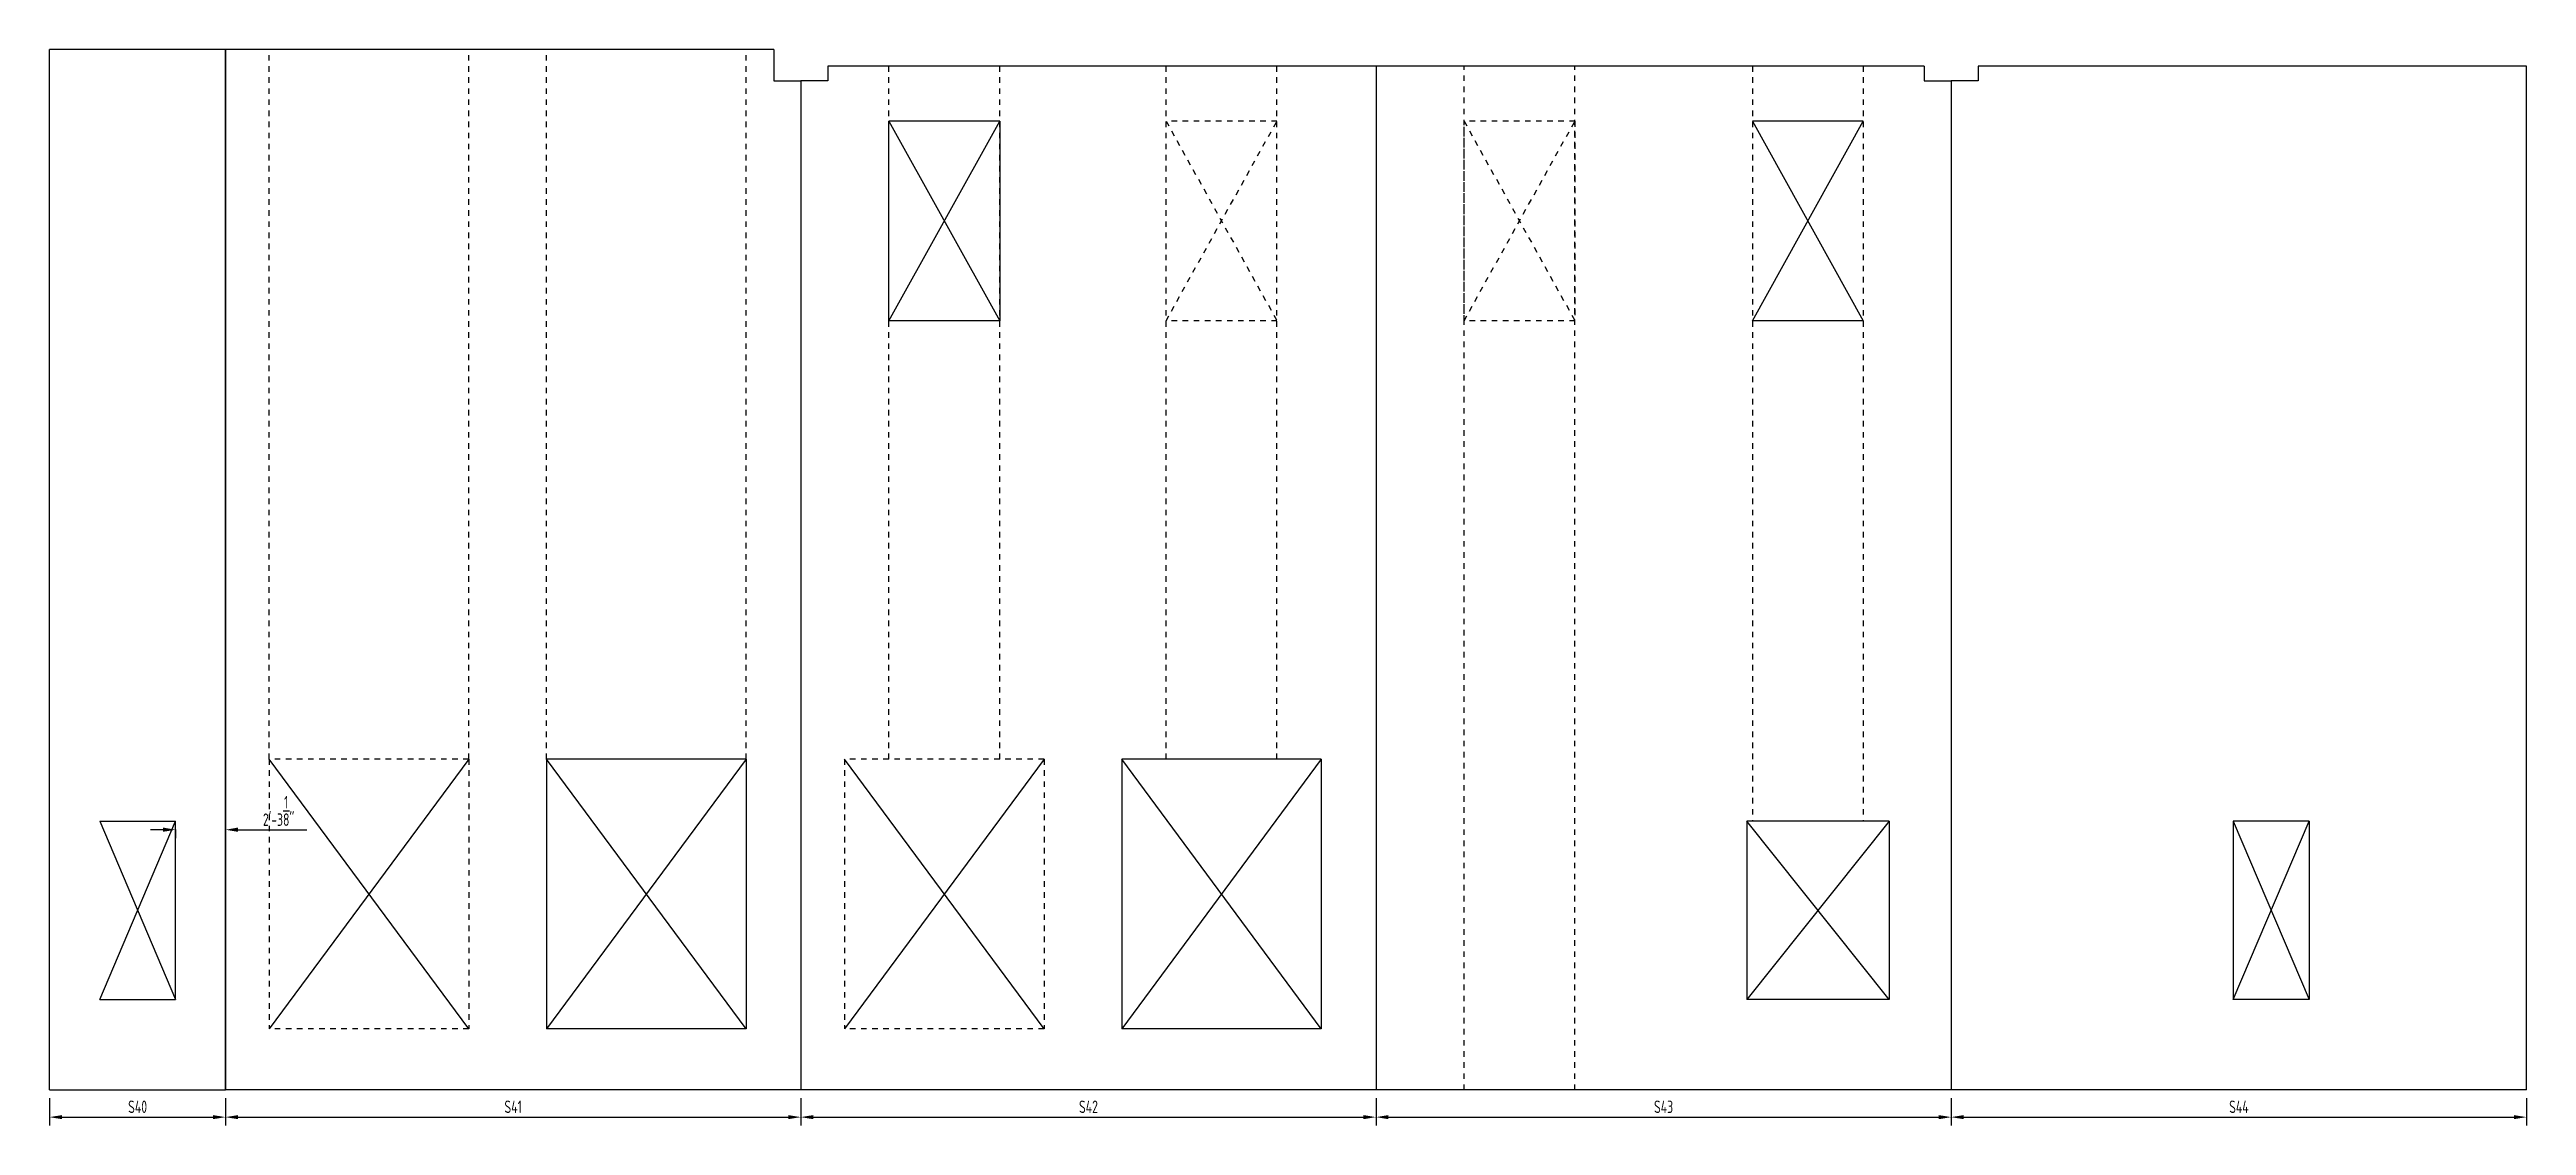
# Model space of a CAD drawing. Header units: inches. Extents: x 10095 to 38568, y -2433 to 4174.
# Drawn here: x 29593 to 30934, y -2433 to -1851 of the extents above; entities that cross this region are included whole.
import ezdxf

# ---------------------------------------------------------------- set-up
doc = ezdxf.new("R2010")
doc.units = ezdxf.units.IN
doc.header["$MEASUREMENT"] = 0
doc.linetypes.add('HIDDEN', pattern=[6, 3, -3])
doc.layers.get('Defpoints').update_dxf_attribs({"linetype": 'CONTINUOUS'})
for name, color, linetype in [('0-35', 3, 'CONTINUOUS'), ('0-50', 10, 'CONTINUOUS'), ('hidden', 7, 'HIDDEN')]:
    doc.layers.add(name, color=color, linetype=linetype)
doc.styles.add('AR', font='ARCHQUIK.shx', dxfattribs={"width": 0.8})
doc.dimstyles.new('CADS_DIM_48', dxfattribs={"dimscale": 48, "dimtxt": 0.09375, "dimasz": 0.09375, "dimexe": 0.0625, "dimexo": 0.0625, "dimgap": 0.09375, "dimtad": 0, "dimtih": 1, "dimtoh": 1, "dimzin": 1, "dimdsep": 46, "dimlunit": 4, "dimtxsty": 'AR', "dimblk": 'CLOSED', "dimcen": 0.1875, "dimadec": 0, "dimazin": 0, "dimtfac": 1, "dimtofl": 0, "dimtmove": 0, "dimatfit": 1, "dimldrblk": 'DOTBLANK', "dimfxl": 1, "dimtzin": 0, "dimarcsym": 0})

msp = doc.modelspace()

# ---------------------------------------------------------------- blocks, each defined once
blk = doc.blocks.new('*D437')
at = {"layer": '0-35', "color": 0, "lineweight": -2, "transparency": 16777216}
for p, q in [((29654.8, -2272.7), (29648.1, -2272.7)), ((29661.6, -2272.5), (29661.6, -2277.2)), ((29688.7, -2272.5), (29688.7, -2277.2)), ((29695.4, -2272.7), (29732.6, -2272.7))]:
    blk.add_line(p, q, dxfattribs=at)
at = {"layer": '0-35', "color": 0, "transparency": 16777216}
for points in [[(29654.8, -2271.5), (29654.8, -2273.8), (29661.6, -2272.7)], [(29695.4, -2271.5), (29695.4, -2273.8), (29688.7, -2272.7)]]:
    blk.add_solid(points, dxfattribs=at)
at = {"layer": 'Defpoints', "color": 0, "transparency": 16777216}
for p in [(29661.6, -2268), (29688.7, -2268), (29688.7, -2272.7)]:
    blk.add_point(p, dxfattribs=at)
at = {"layer": '0-35', "color": 0, "transparency": 16777216, "insert": (29717.4, -2262.5), "char_height": 6.75, "attachment_point": 5, "style": 'AR'}
blk.add_mtext('2\'-3{\\H1.000000x;\\S1/8;}"', dxfattribs=at)
blk = doc.blocks.new('_DotBlank')
at = {"layer": '0-35', "color": 0, "lineweight": -2}
blk.add_line((-0.5, 0), (-1, 0), dxfattribs=at)
blk.add_circle((0, 0), 0.5, dxfattribs=at)
blk = doc.blocks.new('*D438')
at = {"layer": '0-35', "color": 0, "lineweight": -2, "transparency": 16777216}
for p, q in [((29593.4, -2418), (29593.4, -2432.7)), ((29688.7, -2418), (29688.7, -2432.7)), ((29600.2, -2428.2), (29681.9, -2428.2))]:
    blk.add_line(p, q, dxfattribs=at)
at = {"layer": '0-35', "color": 0, "transparency": 16777216}
for points in [[(29600.2, -2427.1), (29600.2, -2429.3), (29593.4, -2428.2)], [(29681.9, -2427.1), (29681.9, -2429.3), (29688.7, -2428.2)]]:
    blk.add_solid(points, dxfattribs=at)
at = {"layer": 'Defpoints', "color": 0, "transparency": 16777216}
for p in [(29593.4, -2413.5), (29688.7, -2413.5), (29688.7, -2428.2)]:
    blk.add_point(p, dxfattribs=at)
at = {"layer": '0-35', "color": 0, "transparency": 16777216, "insert": (29641.1, -2422.6), "char_height": 6.75, "attachment_point": 5, "style": 'AR'}
blk.add_mtext('S40', dxfattribs=at)
blk = doc.blocks.new('*D439')
at = {"layer": '0-35', "color": 0, "lineweight": -2, "transparency": 16777216}
for p, q in [((29688.7, -2418), (29688.7, -2432.7)), ((29999.9, -2418), (29999.9, -2432.7)), ((29695.4, -2428.2), (29993.2, -2428.2))]:
    blk.add_line(p, q, dxfattribs=at)
at = {"layer": '0-35', "color": 0, "transparency": 16777216}
for points in [[(29695.4, -2427.1), (29695.4, -2429.3), (29688.7, -2428.2)], [(29993.2, -2427.1), (29993.2, -2429.3), (29999.9, -2428.2)]]:
    blk.add_solid(points, dxfattribs=at)
at = {"layer": 'Defpoints', "color": 0, "transparency": 16777216}
for p in [(29688.7, -2413.5), (29999.9, -2413.5), (29999.9, -2428.2)]:
    blk.add_point(p, dxfattribs=at)
at = {"layer": '0-35', "color": 0, "transparency": 16777216, "insert": (29844.3, -2422.6), "char_height": 6.75, "attachment_point": 5, "style": 'AR'}
blk.add_mtext('S41', dxfattribs=at)
blk = doc.blocks.new('*D440')
at = {"layer": '0-35', "color": 0, "lineweight": -2, "transparency": 16777216}
for p, q in [((29999.9, -2418), (29999.9, -2432.7)), ((30311.2, -2418), (30311.2, -2432.7)), ((30006.7, -2428.2), (30304.4, -2428.2))]:
    blk.add_line(p, q, dxfattribs=at)
at = {"layer": '0-35', "color": 0, "transparency": 16777216}
for points in [[(30006.7, -2427.1), (30006.7, -2429.3), (29999.9, -2428.2)], [(30304.4, -2427.1), (30304.4, -2429.3), (30311.2, -2428.2)]]:
    blk.add_solid(points, dxfattribs=at)
at = {"layer": 'Defpoints', "color": 0, "transparency": 16777216}
for p in [(29999.9, -2413.5), (30311.2, -2413.5), (30311.2, -2428.2)]:
    blk.add_point(p, dxfattribs=at)
at = {"layer": '0-35', "color": 0, "transparency": 16777216, "insert": (30155.6, -2422.6), "char_height": 6.75, "attachment_point": 5, "style": 'AR'}
blk.add_mtext('S42', dxfattribs=at)
blk = doc.blocks.new('*D441')
at = {"layer": '0-35', "color": 0, "lineweight": -2, "transparency": 16777216}
for p, q in [((30311.2, -2418), (30311.2, -2432.7)), ((30622.4, -2418), (30622.4, -2432.7)), ((30317.9, -2428.2), (30615.7, -2428.2))]:
    blk.add_line(p, q, dxfattribs=at)
at = {"layer": '0-35', "color": 0, "transparency": 16777216}
for points in [[(30317.9, -2427.1), (30317.9, -2429.3), (30311.2, -2428.2)], [(30615.7, -2427.1), (30615.7, -2429.3), (30622.4, -2428.2)]]:
    blk.add_solid(points, dxfattribs=at)
at = {"layer": 'Defpoints', "color": 0, "transparency": 16777216}
for p in [(30311.2, -2413.5), (30622.4, -2413.5), (30622.4, -2428.2)]:
    blk.add_point(p, dxfattribs=at)
at = {"layer": '0-35', "color": 0, "transparency": 16777216, "insert": (30466.8, -2422.6), "char_height": 6.75, "attachment_point": 5, "style": 'AR'}
blk.add_mtext('S43', dxfattribs=at)
blk = doc.blocks.new('*D442')
at = {"layer": '0-35', "color": 0, "lineweight": -2, "transparency": 16777216}
for p, q in [((30622.4, -2418), (30622.4, -2432.7)), ((30933.7, -2418), (30933.7, -2432.7)), ((30629.2, -2428.2), (30926.9, -2428.2))]:
    blk.add_line(p, q, dxfattribs=at)
at = {"layer": '0-35', "color": 0, "transparency": 16777216}
for points in [[(30629.2, -2427.1), (30629.2, -2429.3), (30622.4, -2428.2)], [(30926.9, -2427.1), (30926.9, -2429.3), (30933.7, -2428.2)]]:
    blk.add_solid(points, dxfattribs=at)
at = {"layer": 'Defpoints', "color": 0, "transparency": 16777216}
for p in [(30622.4, -2413.5), (30933.7, -2413.5), (30933.7, -2428.2)]:
    blk.add_point(p, dxfattribs=at)
at = {"layer": '0-35', "color": 0, "transparency": 16777216, "insert": (30778.1, -2422.6), "char_height": 6.75, "attachment_point": 5, "style": 'AR'}
blk.add_mtext('S44', dxfattribs=at)

# ---------------------------------------------------------------- dimensions: what is measured, and where the dimension line sits
at = {"layer": '0-35'}
dim = msp.add_linear_dim(base=(29688.69539, -2272.67042), p1=(29661.57039, -2268.00568), p2=(29688.69539, -2268.00568), dimstyle='CADS_DIM_48', override={"dimscale": 72, "dimgap": 0.03125, "dimtad": 1, "dimtih": 0, "dimtoh": 0, "dimdec": 4, "dimtdec": 4}, dxfattribs=at)
dim.commit()
dim.dimension.update_dxf_attribs({"geometry": '*D437', "text_midpoint": (29717.38677, -2262.54542)})
for base, p1, p2, text, picture, middle in [((29688.69539, -2428.20346), (29593.44539, -2413.50568), (29688.69539, -2413.50568), 'S40', '*D438', (29641.07039, -2422.57846)), ((29999.94539, -2428.20346), (29688.69539, -2413.50568), (29999.94539, -2413.50568), 'S41', '*D439', (29844.32039, -2422.57846)), ((30311.19539, -2428.20346), (29999.94539, -2413.50568), (30311.19539, -2413.50568), 'S42', '*D440', (30155.57039, -2422.57846)), ((30622.44539, -2428.20346), (30311.19539, -2413.50568), (30622.44539, -2413.50568), 'S43', '*D441', (30466.82039, -2422.57846)), ((30933.69539, -2428.20346), (30622.44539, -2413.50568), (30933.69539, -2413.50568), 'S44', '*D442', (30778.07039, -2422.57846))]:
    dim = msp.add_linear_dim(base=base, p1=p1, p2=p2, text=text, dimstyle='CADS_DIM_48', override={"dimscale": 72, "dimgap": 0.03125, "dimtad": 1, "dimtih": 0, "dimtoh": 0, "dimdec": 4, "dimtdec": 4, "dimtmove": 1}, dxfattribs=at)
    dim.commit()
    dim.dimension.update_dxf_attribs({"geometry": picture, "text_midpoint": middle})

# ---------------------------------------------------------------- linework, layer by layer
at = {"layer": '0-35'}
for p, q in [((29593.44539, -2413.50568), (29593.44539, -1850.50568)), ((29688.69539, -1850.50568), (29593.44539, -1850.50568)), ((29688.69539, -2413.50568), (29688.69539, -1850.50568)), ((29688.69539, -1850.50568), (29688.69539, -2413.50568)), ((29985.32039, -1850.50568), (29688.69539, -1850.50568)), ((29985.32039, -1850.50568), (29985.32039, -1867.50568)), ((30311.19539, -1859.50568), (30014.57039, -1859.50568)), ((30014.57039, -1859.50568), (30014.57039, -1867.50568)), ((30311.19539, -1859.50568), (30311.19539, -2413.50568)), ((30311.19539, -1859.50568), (30311.19539, -2413.50568)), ((30607.82039, -1859.50568), (30311.19539, -1859.50568)), ((30607.82039, -1859.50568), (30607.82039, -1867.50568)), ((30933.69539, -1859.50568), (30637.07039, -1859.50568)), ((30637.07039, -1859.50568), (30637.07039, -1867.50568)), ((30933.69539, -2413.50568), (30933.69539, -1859.50568)), ((29985.32039, -1867.50568), (29999.94539, -1867.50568)), ((29999.94539, -1867.50568), (29999.94539, -2413.50568)), ((29999.94539, -1867.50568), (29999.94539, -2413.50568)), ((30014.57039, -1867.50568), (29999.94539, -1867.50568)), ((30607.82039, -1867.50568), (30622.44539, -1867.50568)), ((30622.44539, -1867.50568), (30622.44539, -2413.50568)), ((30622.44539, -1867.50568), (30622.44539, -2413.50568)), ((30637.07039, -1867.50568), (30622.44539, -1867.50568)), ((30107.57039, -1889.25568), (30047.57039, -1889.25568)), ((30047.57039, -1889.25568), (30107.57039, -1997.25568)), ((30047.57039, -1997.25568), (30107.57039, -1889.25568)), ((30047.57039, -1997.25568), (30047.57039, -1889.25568)), ((30107.57039, -1889.25568), (30107.57039, -1997.25568)), ((30574.82039, -1889.25568), (30514.82039, -1889.25568)), ((30514.82039, -1889.25568), (30574.82039, -1997.25568)), ((30514.82039, -1997.25568), (30574.82039, -1889.25568)), ((30107.57039, -1997.25568), (30047.57039, -1997.25568)), ((30574.82039, -1997.25568), (30514.82039, -1997.25568)), ((29862.32039, -2234.50568), (29862.32039, -2380.50568)), ((29970.32039, -2234.50568), (29862.32039, -2234.50568)), ((29970.32039, -2234.50568), (29862.32039, -2380.50568)), ((29970.32039, -2380.50568), (29862.32039, -2234.50568)), ((29970.32039, -2234.50568), (29970.32039, -2380.50568)), ((30173.57039, -2234.50568), (30173.57039, -2380.50568)), ((30281.57039, -2234.50568), (30173.57039, -2234.50568)), ((30281.57039, -2234.50568), (30173.57039, -2380.50568)), ((30281.57039, -2380.50568), (30173.57039, -2234.50568)), ((30281.57039, -2234.50568), (30281.57039, -2380.50568)), ((29620.57039, -2268.00568), (29661.57039, -2268.00568)), ((29661.57039, -2364.50568), (29661.57039, -2268.00568)), ((30511.82039, -2268.00568), (30511.82039, -2364.50568)), ((30588.82039, -2268.00568), (30511.82039, -2268.00568)), ((30588.82039, -2268.00568), (30511.82039, -2364.50568)), ((30588.82039, -2364.50568), (30511.82039, -2268.00568)), ((30588.82039, -2268.00568), (30588.82039, -2364.50568)), ((30816.07039, -2268.00568), (30775.07039, -2268.00568)), ((30775.07039, -2268.00568), (30816.07039, -2364.50568)), ((30775.07039, -2364.50568), (30816.07039, -2268.00568)), ((30775.07039, -2268.00568), (30775.07039, -2364.50568)), ((30816.07039, -2268.00568), (30816.07039, -2364.50568)), ((29620.57039, -2364.50568), (29661.57039, -2364.50568)), ((30588.82039, -2364.50568), (30511.82039, -2364.50568)), ((30816.07039, -2364.50568), (30775.07039, -2364.50568)), ((29970.32039, -2380.50568), (29862.32039, -2380.50568)), ((30281.57039, -2380.50568), (30173.57039, -2380.50568)), ((29593.44539, -2413.50568), (29688.69539, -2413.50568)), ((29999.94539, -2413.50568), (29688.69539, -2413.50568)), ((30311.19539, -2413.50568), (29999.94539, -2413.50568)), ((30622.44539, -2413.50568), (30311.19539, -2413.50568)), ((30933.69539, -2413.50568), (30622.44539, -2413.50568))]:
    msp.add_line(p, q, dxfattribs=at)
at = {"layer": '0-50'}
for p, q in [((29820.32039, -2234.50568), (29712.32039, -2380.50568)), ((29820.32039, -2380.50568), (29712.32039, -2234.50568)), ((30131.57039, -2234.50568), (30023.57039, -2380.50568)), ((30131.57039, -2380.50568), (30023.57039, -2234.50568)), ((29620.57039, -2268.00568), (29661.57039, -2364.50568)), ((29620.57039, -2364.50568), (29661.57039, -2268.00568))]:
    msp.add_line(p, q, dxfattribs=at)
at = {"layer": 'hidden'}
for p, q in [((29712.32039, -2234.50568), (29712.32039, -1850.50568)), ((29820.32039, -2234.50568), (29820.32039, -1850.50568)), ((29862.32039, -2234.50568), (29862.32039, -1850.50568)), ((29970.32039, -2234.50568), (29970.32039, -1850.50568)), ((30047.57039, -2234.50568), (30047.57039, -1859.50568)), ((30107.57039, -2234.50568), (30107.57039, -1859.50568)), ((30197.57039, -2234.50568), (30197.57039, -1859.50568)), ((30257.57039, -2234.50568), (30257.57039, -1859.50568)), ((30358.82039, -2413.50568), (30358.82039, -1859.50568)), ((30418.82039, -2413.50568), (30418.82039, -1859.50568)), ((30514.82039, -1859.50568), (30514.82039, -2268.00568)), ((30574.82039, -1859.50568), (30574.82039, -2268.00568)), ((30257.57039, -1889.25568), (30197.57039, -1889.25568)), ((30197.57039, -1889.25568), (30257.57039, -1997.25568)), ((30197.57039, -1997.25568), (30257.57039, -1889.25568)), ((30418.82039, -1889.25568), (30358.82039, -1889.25568)), ((30358.82039, -1889.25568), (30418.82039, -1997.25568)), ((30358.82039, -1997.25568), (30418.82039, -1889.25568)), ((30358.82039, -1997.25568), (30358.82039, -1889.25568)), ((30418.82039, -1889.25568), (30418.82039, -1997.25568)), ((30257.57039, -1997.25568), (30197.57039, -1997.25568)), ((30418.82039, -1997.25568), (30358.82039, -1997.25568)), ((29712.32039, -2234.50568), (29712.32039, -2380.50568)), ((29820.32039, -2234.50568), (29712.32039, -2234.50568)), ((29820.32039, -2234.50568), (29820.32039, -2380.50568)), ((30023.57039, -2234.50568), (30023.57039, -2380.50568)), ((30131.57039, -2234.50568), (30023.57039, -2234.50568)), ((30131.57039, -2234.50568), (30131.57039, -2380.50568)), ((29820.32039, -2380.50568), (29712.32039, -2380.50568)), ((30131.57039, -2380.50568), (30023.57039, -2380.50568))]:
    msp.add_line(p, q, dxfattribs=at)

msp.set_redraw_order([(e.dxf.handle, doc.entitydb.next_handle()) for e in msp.query("TEXT MTEXT ATTDEF DIMENSION ARC_DIMENSION")])  # texts and dimensions are drawn at this point

doc.saveas('drawing.dxf')
